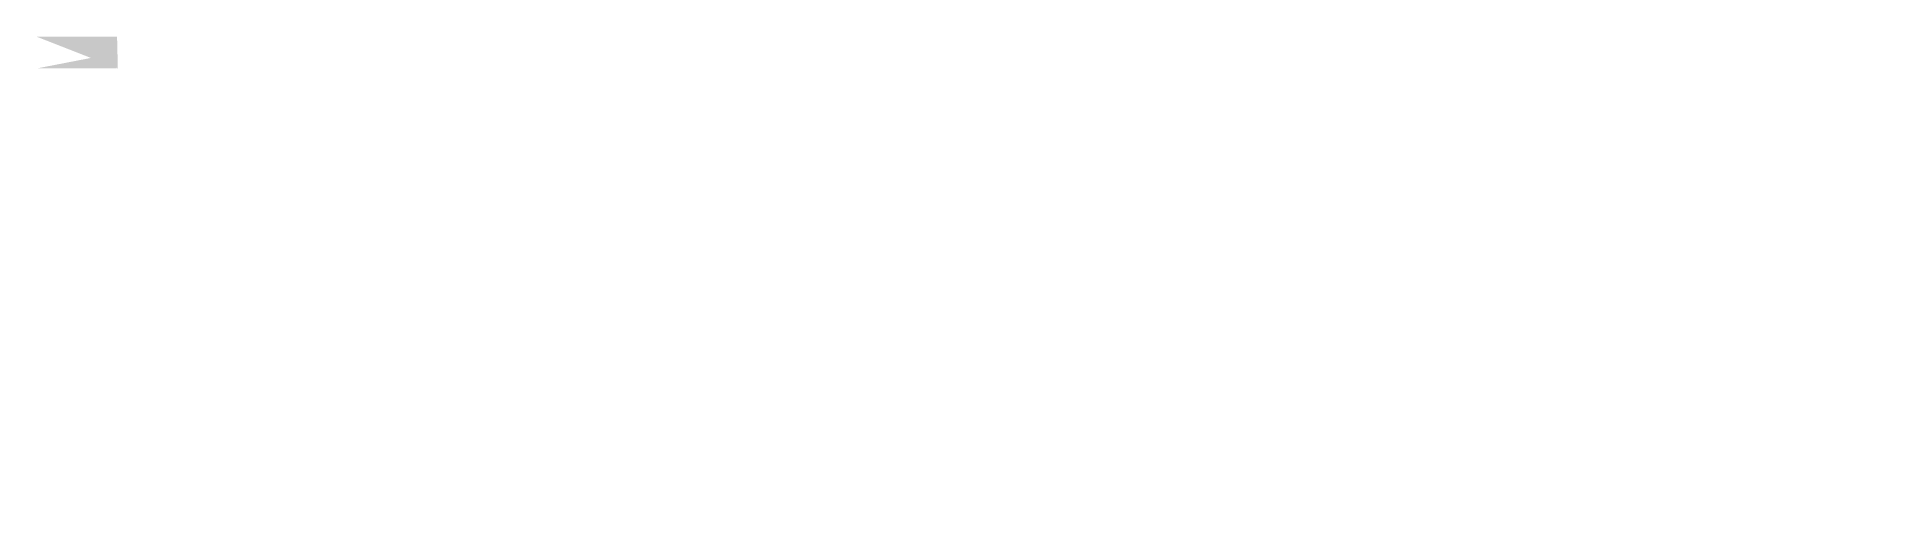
# Model space of a CAD drawing. Extents: x -3729008 to 1589893, y 87560 to 3841399.
# Drawn here: x -83209.9 to -83067.3, y 91152.5 to 91189.9 of the extents above; entities that cross this region are included whole.
import ezdxf

# ---------------------------------------------------------------- set-up
doc = ezdxf.new("R2010")
doc.units = 0
doc.header["$LTSCALE"] = 1200
doc.header["$MEASUREMENT"] = 0
doc.layers.get('0').update_dxf_attribs({"linetype": 'CONTINUOUS'})
doc.styles.add('FONT', font='simplex.shx', dxfattribs={"height": 2})

msp = doc.modelspace()

# ---------------------------------------------------------------- texts
at = {"color": 2, "char_height": 2, "attachment_point": 4, "style": 'FONT'}
for insert in [(-83070.55, 91153.53), (-83067.26, 91152.53)]:
    msp.add_mtext('\\A1;', dxfattribs=dict(at, insert=insert))

# ---------------------------------------------------------------- hatches: boundary and pattern name
at = {"linetype": 'Continuous'}
h = msp.add_hatch(color=256, dxfattribs=at)
h.paths.add_polyline_path([(-83203.63, 91189.91), (-83209.89, 91189.91)], flags=0)
edge = h.paths.add_edge_path(flags=16)
edge.add_line((-83203.63, 91189.91), (-83209.89, 91189.91))
edge.add_line((-83203.63, 91187.44), (-83203.63, 91189.91))
edge.add_line((-83203.63, 91187.44), (-83209.89, 91187.44))
edge.add_line((-83209.89, 91189.91), (-83209.89, 91187.44))
edge = h.paths.add_edge_path(flags=0)
edge.add_line((-83203.63, 91187.44), (-83203.63, 91189.91))
edge.add_line((-83209.89, 91189.91), (-83203.63, 91189.91))
edge.add_line((-83209.89, 91189.91), (-83209.89, 91187.44))
edge.add_line((-83203.63, 91187.44), (-83209.89, 91187.44))
h.paths.add_polyline_path([(-83209.89, 91187.44), (-83203.63, 91187.44)], flags=0)
edge = h.paths.add_edge_path(flags=0)
edge.add_line((-83209.89, 91187.44), (-83203.63, 91187.44))
edge.add_line((-83209.89, 91187.44), (-83203.63, 91187.44))
edge = h.paths.add_edge_path()
edge.add_line((-83203.63, 91189.91), (-83203.63, 91187.44))
edge.add_line((-83207.34, 91189.91), (-83203.63, 91189.91))
edge.add_line((-83203.63, 91189.91), (-83203.6, 91188.66))
edge.add_line((-83203.63, 91189.91), (-83203.57, 91187.44))
edge.add_line((-83209.89, 91189.91), (-83203.63, 91189.91))
h = msp.add_hatch(color=256, dxfattribs=at)
h.paths.add_polyline_path([(-83203.63, 91189.91), (-83209.89, 91189.91)], flags=0)
edge = h.paths.add_edge_path(flags=16)
edge.add_line((-83203.63, 91189.91), (-83209.89, 91189.91))
edge.add_line((-83203.63, 91187.44), (-83203.63, 91189.91))
edge.add_line((-83203.63, 91187.44), (-83209.89, 91187.44))
edge.add_line((-83209.89, 91189.91), (-83209.89, 91187.44))
edge = h.paths.add_edge_path(flags=0)
edge.add_line((-83203.63, 91187.44), (-83203.63, 91189.91))
edge.add_line((-83209.89, 91189.91), (-83203.63, 91189.91))
edge.add_line((-83209.89, 91189.91), (-83209.89, 91187.44))
edge.add_line((-83203.63, 91187.44), (-83209.89, 91187.44))
h.paths.add_polyline_path([(-83209.89, 91187.44), (-83203.63, 91187.44)], flags=0)
edge = h.paths.add_edge_path(flags=0)
edge.add_line((-83209.89, 91187.44), (-83203.63, 91187.44))
edge.add_line((-83209.89, 91187.44), (-83203.63, 91187.44))
edge = h.paths.add_edge_path()
edge.add_line((-83203.63, 91189.91), (-83203.63, 91187.44))
edge.add_line((-83207.34, 91189.91), (-83203.63, 91189.91))
edge.add_line((-83203.63, 91189.91), (-83203.6, 91188.66))
edge.add_line((-83203.63, 91189.91), (-83203.57, 91187.44))
edge.add_line((-83209.89, 91189.91), (-83203.63, 91189.91))
h = msp.add_hatch(color=256, dxfattribs=at)
h.paths.add_polyline_path([(-83209.89, 91187.44), (-83203.57, 91187.44)])
edge = h.paths.add_edge_path()
edge.add_line((-83203.63, 91189.91), (-83209.89, 91189.91))
edge.add_line((-83209.89, 91189.91), (-83209.89, 91187.44))
edge.add_line((-83203.63, 91187.44), (-83209.89, 91187.44))
edge.add_line((-83203.63, 91187.44), (-83203.63, 91189.91))
edge = h.paths.add_edge_path(flags=16)
edge.add_line((-83203.63, 91189.91), (-83209.89, 91189.91))
edge.add_line((-83203.63, 91187.44), (-83203.63, 91189.91))
edge.add_line((-83209.89, 91187.44), (-83203.63, 91187.44))
edge.add_line((-83209.89, 91189.91), (-83209.89, 91187.44))
edge = h.paths.add_edge_path(flags=0)
edge.add_line((-83209.89, 91187.44), (-83203.63, 91187.44))
edge.add_line((-83203.63, 91189.91), (-83203.63, 91187.44))
edge.add_line((-83203.63, 91189.91), (-83209.89, 91189.91))
edge.add_line((-83209.89, 91189.91), (-83209.89, 91187.44))
edge = h.paths.add_edge_path(flags=0)
edge.add_line((-83203.63, 91189.91), (-83209.89, 91189.91))
edge.add_line((-83203.63, 91187.44), (-83203.63, 91189.91))
edge.add_line((-83209.89, 91187.44), (-83203.63, 91187.44))
edge.add_line((-83209.89, 91189.91), (-83209.89, 91187.44))
h.paths.add_polyline_path([(-83203.63, 91187.44), (-83209.89, 91187.44)], flags=17)
h.paths.add_polyline_path([(-83203.63, 91187.44), (-83203.63, 91189.91)], flags=0)
h.paths.add_polyline_path([(-83203.63, 91187.44), (-83209.89, 91187.44)], flags=16)
edge = h.paths.add_edge_path()
edge.add_line((-83207.34, 91189.91), (-83203.63, 91189.91))
edge.add_line((-83203.63, 91189.91), (-83203.6, 91188.66))
edge.add_line((-83209.89, 91187.44), (-83203.63, 91187.44))
h = msp.add_hatch(color=256, dxfattribs=at)
h.paths.add_polyline_path([(-83209.89, 91187.44), (-83203.57, 91187.44)])
edge = h.paths.add_edge_path()
edge.add_line((-83203.63, 91189.91), (-83209.89, 91189.91))
edge.add_line((-83209.89, 91189.91), (-83209.89, 91187.44))
edge.add_line((-83203.63, 91187.44), (-83209.89, 91187.44))
edge.add_line((-83203.63, 91187.44), (-83203.63, 91189.91))
edge = h.paths.add_edge_path(flags=16)
edge.add_line((-83203.63, 91189.91), (-83209.89, 91189.91))
edge.add_line((-83203.63, 91187.44), (-83203.63, 91189.91))
edge.add_line((-83209.89, 91187.44), (-83203.63, 91187.44))
edge.add_line((-83209.89, 91189.91), (-83209.89, 91187.44))
edge = h.paths.add_edge_path(flags=0)
edge.add_line((-83209.89, 91187.44), (-83203.63, 91187.44))
edge.add_line((-83203.63, 91189.91), (-83203.63, 91187.44))
edge.add_line((-83203.63, 91189.91), (-83209.89, 91189.91))
edge.add_line((-83209.89, 91189.91), (-83209.89, 91187.44))
edge = h.paths.add_edge_path(flags=0)
edge.add_line((-83203.63, 91189.91), (-83209.89, 91189.91))
edge.add_line((-83203.63, 91187.44), (-83203.63, 91189.91))
edge.add_line((-83209.89, 91187.44), (-83203.63, 91187.44))
edge.add_line((-83209.89, 91189.91), (-83209.89, 91187.44))
h.paths.add_polyline_path([(-83203.63, 91187.44), (-83209.89, 91187.44)], flags=17)
h.paths.add_polyline_path([(-83203.63, 91187.44), (-83203.63, 91189.91)], flags=0)
h.paths.add_polyline_path([(-83203.63, 91187.44), (-83209.89, 91187.44)], flags=16)
edge = h.paths.add_edge_path()
edge.add_line((-83207.34, 91189.91), (-83203.63, 91189.91))
edge.add_line((-83203.63, 91189.91), (-83203.6, 91188.66))
edge.add_line((-83209.89, 91187.44), (-83203.63, 91187.44))

msp.set_redraw_order([(e.dxf.handle, doc.entitydb.next_handle()) for e in msp.query("TEXT MTEXT ATTDEF DIMENSION ARC_DIMENSION")])  # texts and dimensions are drawn at this point

doc.saveas('drawing.dxf')
